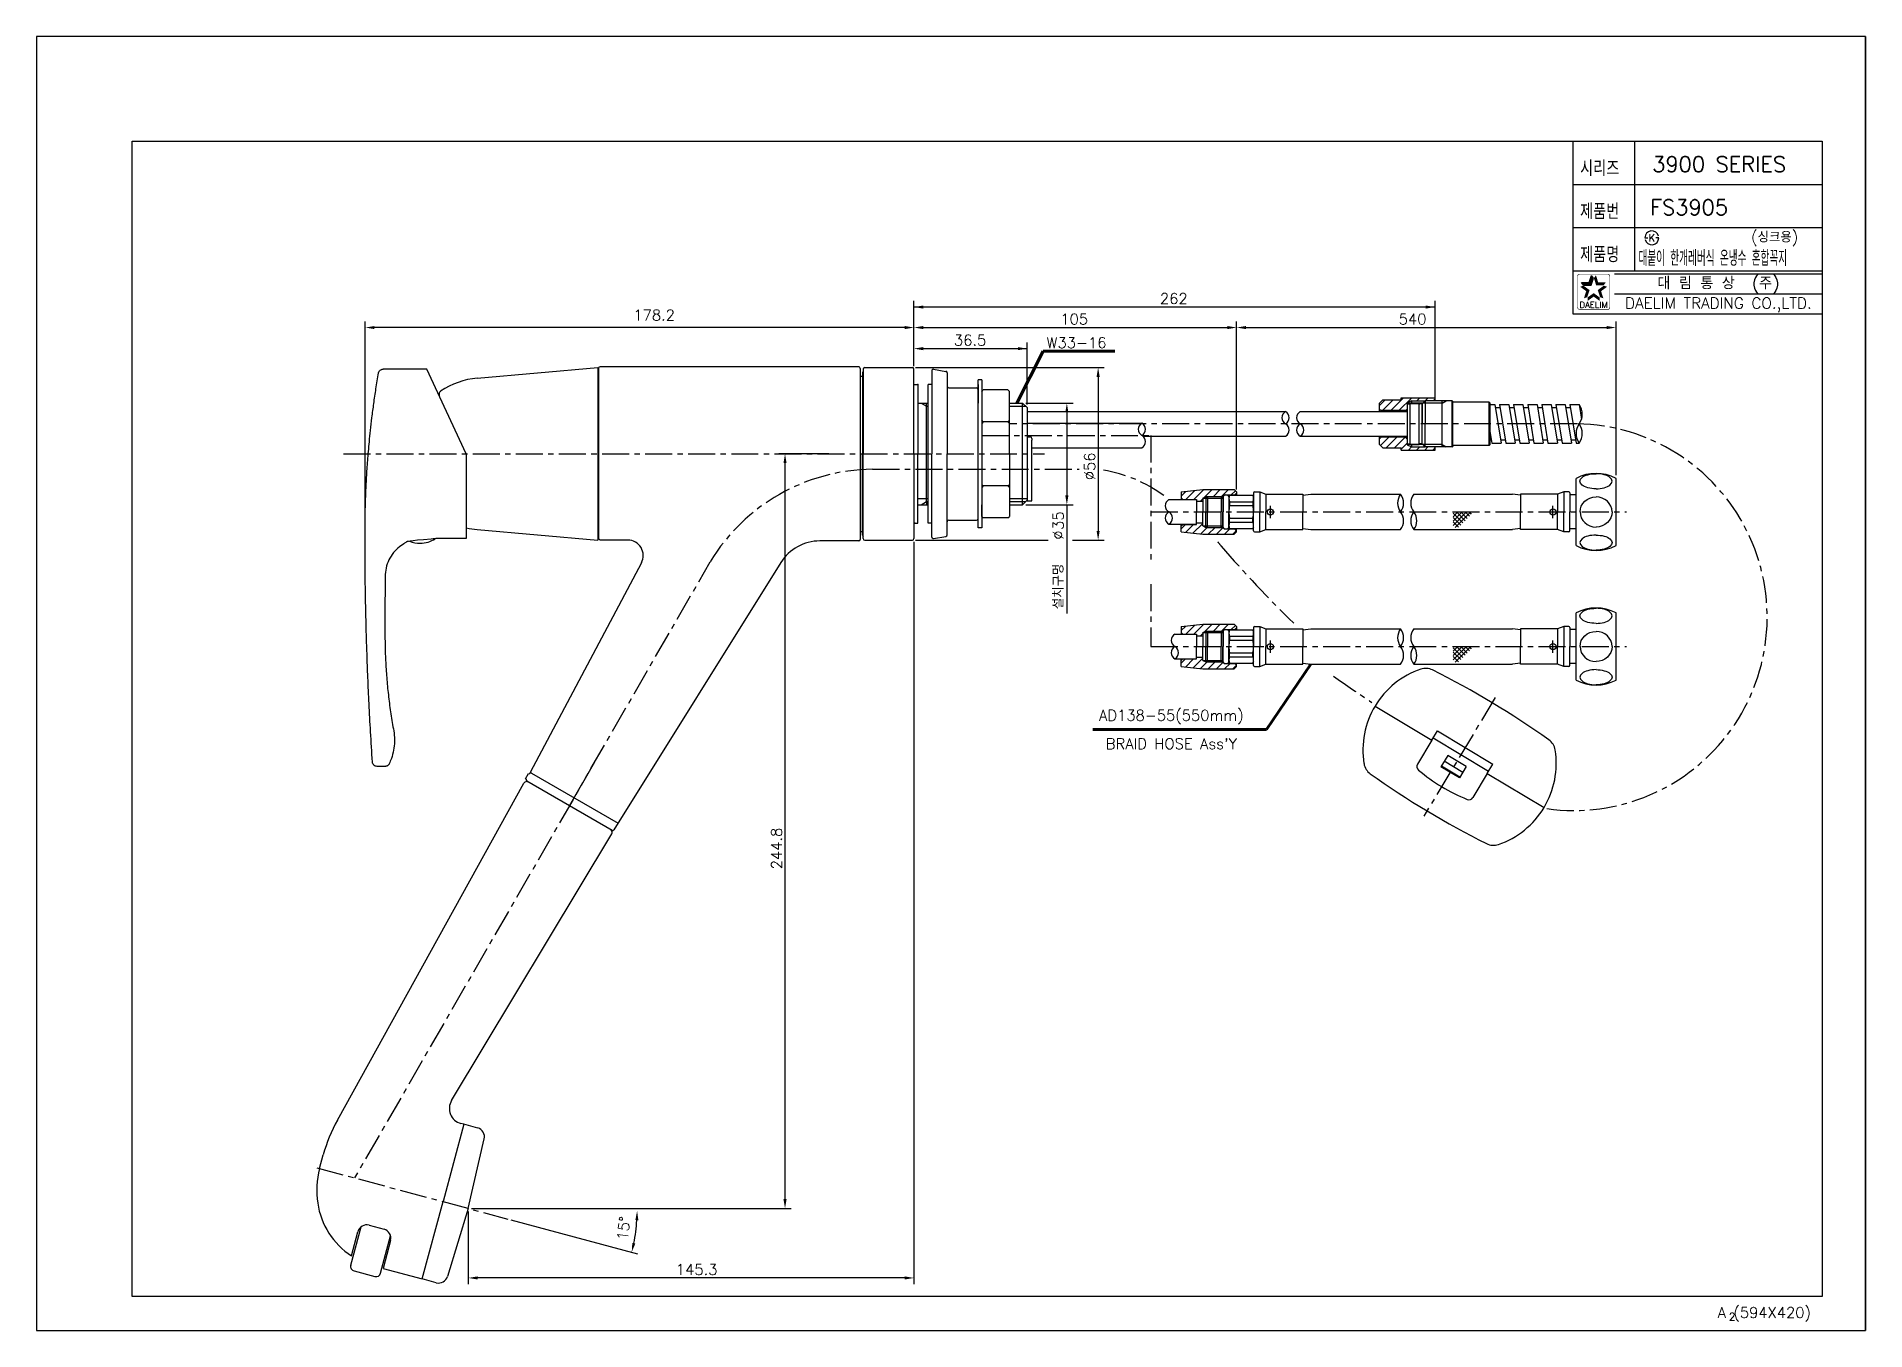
# Model space of a CAD drawing. Extents: x 14466 to 15060, y -3945 to -3525.
import ezdxf
from ezdxf.enums import TextEntityAlignment as Align

# ---------------------------------------------------------------- set-up
doc = ezdxf.new("R2010")
doc.units = 0
doc.header["$LTSCALE"] = 7
doc.header["$MEASUREMENT"] = 0
doc.linetypes.add('CENTER', pattern=[2, 1.25, -0.25, 0.25, -0.25])
doc.layers.get('0').update_dxf_attribs({"color": 2, "linetype": 'CONTINUOUS'})
for name, color, linetype in [('CL', 1, 'CENTER'), ('D', 2, 'CONTINUOUS'), ('DIM', 2, 'CONTINUOUS'), ('DWG', 7, 'CONTINUOUS')]:
    doc.layers.add(name, color=color, linetype=linetype)
doc.styles.add('GHS', font='ROMANS.shx', dxfattribs={"bigfont": 'GHS.shx'})
doc.styles.add('HAN', font='TXT.shx', dxfattribs={"bigfont": 'GHS.shx'})
doc.styles.add('ROMANS', font='romans', dxfattribs={"bigfont": 'GHS.shx'})
doc.dimstyles.new('STANDARD$7', dxfattribs={"dimtxt": 3.5, "dimasz": 3, "dimexe": 1, "dimexo": 1, "dimgap": 1, "dimtad": 1, "dimdec": 4, "dimzin": 0, "dimdsep": 46, "dimtxsty": 'GHS', "dimcen": 1, "dimclrd": 256, "dimclre": 256, "dimclrt": 2, "dimadec": 4, "dimazin": 0, "dimtfac": 1, "dimtdec": 4, "dimtmove": 2, "dimatfit": 2, "dimfxl": 0, "dimtolj": 1, "dimtzin": 0, "dimlwd": -1, "dimlwe": -1, "dimarcsym": 0})

msp = doc.modelspace()

# ---------------------------------------------------------------- texts
at = {"color": 7, "style": 'GHS'}
for s, p in [('3900 SERIES', (15012.15, -3566.57)), ('FS3905', (15002.38, -3580.57))]:
    msp.add_text(s, height=5, dxfattribs=at).set_placement(p, align=Align.MIDDLE)
at = {"style": 'GHS'}
msp.add_text('(싱크용)', height=3.5, dxfattribs=at).set_placement((15022.52, -3591.96))
at = {"style": 'GHS', "width": 0.5}
msp.add_text('대붙이 한개레버식 온냉수 혼합꼭지', height=5, dxfattribs=at).set_placement((14985.93, -3599.58))
at = {"layer": 'DIM', "style": 'GHS'}
msp.add_text('W33-16', height=3.5, dxfattribs=at).set_placement((14793.64, -3626.28))
for s, p in [('35 ', (14799.23, -3685.28)), ('∅', (14799.23, -3688.45)), ('설치구멍', (14799.23, -3711.04))]:
    msp.add_text(s, height=3.5, rotation=90, dxfattribs=at).set_placement(p)
at = {"layer": 'DIM', "char_height": 3.5, "attachment_point": 5, "style": 'GHS'}
for s, insert in [('262', (14835, -3610.19)), ('\\A1;178.2', (14666.22, -3615.54)), ('105', (14802.66, -3616.85)), ('\\A1;540', (14912.56, -3616.85)), ('36.5', (14768.84, -3623.69)), ('AD138-55(550mm)', (14834.22, -3746.06)), ("BRAID HOSE Ass'Y", (14834.22, -3754.7)), ('\\A1;145.3', (14680.03, -3925.37))]:
    msp.add_mtext(s, dxfattribs=dict(at, insert=insert))
for s, insert, rotation in [('\\A1;%%c56', (14807.68, -3664.67), 90), ('\\A1;244.8', (14705.98, -3788.71), 90), ('\\A1;15%%D', (14656.32, -3912.03), 83.17777)]:
    msp.add_mtext(s, dxfattribs=dict(at, insert=insert, rotation=rotation))

# ---------------------------------------------------------------- blocks, each defined once
blk = doc.blocks.new('KS')
at = {"layer": 'D'}
for p, q in [((-2.25, 0), (-1.75, 0)), ((-1.75, 0), (-1.25, 0)), ((1.75, 0), (1.25, 0)), ((2.25, 0), (1.75, 0))]:
    blk.add_line(p, q, dxfattribs=at)
for start, end in [(15, 180), (195, 0)]:
    blk.add_arc((0, 0), 2.25, start, end, dxfattribs=at)
at = {"layer": 'D', "style": 'HAN'}
blk.add_text('K', height=2.39, dxfattribs=at).set_placement((0, 0), align=Align.MIDDLE)
blk = doc.blocks.new('BORDER')
for p, q in [((1, 1), (0, 1)), ((0, 1), (0, 0)), ((1, 0), (1, 1)), ((0, 0), (1, 0))]:
    blk.add_line(p, q)
blk = doc.blocks.new('양식')
at = {"color": 4}
for p, q in [((1219, 386), (1768, 386)), ((1219, 11), (1219, 386)), ((1768, 386), (1768, 11)), ((1768, 11), (1219, 11))]:
    blk.add_line(p, q, dxfattribs=at)
at = {"color": 7}
for p, q in [((1687, 386), (1687, 330)), ((1707, 386), (1707, 344)), ((1687, 372), (1768, 372)), ((1687, 358), (1768, 358)), ((1687, 344), (1768, 344)), ((1687, 330), (1768, 330))]:
    blk.add_line(p, q, dxfattribs=at)
at = {"color": 2}
for p, q in [((1689.81, 340.18), (1692.24, 340.18)), ((1690.48, 339.27), (1689.81, 340.18)), ((1690.48, 339.27), (1692.9, 339.27)), ((1692.24, 340.18), (1692.99, 342.49)), ((1692.9, 339.27), (1693.65, 341.57)), ((1693.65, 341.57), (1692.99, 342.49))]:
    blk.add_line(p, q, dxfattribs=at)
at = {"color": 2, "linetype": 'Continuous'}
for p, q in [((1700.5, 343), (1768, 343)), ((1700.5, 336.5), (1768, 336.5))]:
    blk.add_line(p, q, dxfattribs=at)
at = {"color": 2, "linetype": 'Continuous', "const_width": 0.2}
for points in [[(1688.48, 342.13, -0.414214), (1689.23, 342.88)], [(1688.48, 332.13), (1688.48, 342.13, -1)], [(1689.23, 342.88), (1698.23, 342.88, -0.414214), (1698.98, 342.13, 0.043396)], [(1698.98, 342.13), (1698.98, 332.13, -0.414214), (1698.23, 331.38)], [(1698.23, 331.38), (1689.48, 331.38, -0.414214), (1688.48, 332.13, 0.672398)]]:
    blk.add_lwpolyline(points, format="xyb", dxfattribs=at)
at = {"color": 2}
for points in [[(1691.32, 337.35), (1692.4, 337.7), (1689.36, 338.78), (1690.43, 339.13)], [(1689.81, 340.18), (1690.48, 339.27), (1692.24, 340.18), (1692.9, 339.27)], [(1692.24, 340.18), (1692.9, 339.27), (1692.99, 342.49), (1693.65, 341.57)], [(1694.47, 342.49), (1693.8, 341.57), (1695.22, 340.18), (1694.55, 339.27)], [(1695.22, 340.18), (1694.55, 339.27), (1697.64, 340.18), (1696.98, 339.27)], [(1698.1, 338.78), (1697.02, 339.13), (1696.14, 337.35), (1695.06, 337.7)], [(1690.57, 335.05), (1691.65, 335.4), (1691.32, 337.35), (1692.4, 337.7)], [(1693.73, 335.6), (1693.73, 336.73), (1691.77, 334.18), (1691.77, 335.31)], [(1695.69, 334.18), (1695.69, 335.31), (1693.73, 335.6), (1693.73, 336.73)], [(1696.14, 337.35), (1695.06, 337.7), (1696.89, 335.05), (1695.81, 335.4)]]:
    blk.add_solid(points, dxfattribs=at)
at = {"xscale": 594, "yscale": 420, "zscale": 594}
blk.add_blockref('BORDER', (1188, 0), dxfattribs=at)
at = {"layer": 'DIM', "color": 4}
blk.add_blockref('KS', (1712.63, 354.68), dxfattribs=at)
at = {"color": 7, "linetype": 'Continuous'}
for s, height, style, p in [('대 림 통 상  (주)', 4, 'GHS', (1734.26, 339.7)), ('DAELIM TRADING CO.,LTD.', 3.6, 'ROMANS', (1734.26, 332.93))]:
    blk.add_text(s, height=height, dxfattribs=dict(at, style=style)).set_placement(p, align=Align.MIDDLE)
at = {"color": 2, "linetype": 'Continuous', "style": 'ROMANS'}
blk.add_text('DAELIM', height=2, dxfattribs=at).set_placement((1693.73, 331.93), align=Align.CENTER)
at = {"color": 7, "style": 'GHS'}
for s, height, p in [('A (594X420)', 3.5, (1734.01, 4.03)), ('2', 2.5, (1737.67, 3.19))]:
    blk.add_text(s, height=height, dxfattribs=at).set_placement(p)
at = {"layer": 'DIM', "style": 'GHS', "width": 0.8}
for s, p in [('시리즈', (1689.34, 374.73)), ('제품번', (1689.34, 360.73)), ('제품명', (1689.34, 346.73))]:
    blk.add_text(s, height=5, dxfattribs=at).set_placement(p)

# ---------------------------------------------------------------- hatches: boundary and pattern name
at = {"layer": 'DIM'}
h = msp.add_hatch(dxfattribs=at)
h.set_pattern_fill('ANSI31', color=256, scale=15, style=0)
h.set_pattern_definition([(45, (13670.6603, -3982.4444), (-1.3258252, 1.3258252), [])])
h.paths.add_polyline_path([(14910.35, -3646.54), (14910.85, -3646.04), (14910.85, -3644.08), (14912.26, -3643.36), (14916.65, -3643.36), (14919.6, -3643.36), (14919.85, -3643.11), (14919.85, -3642.36), (14908.85, -3642.36), (14908.85, -3643.11), (14902.85, -3643.11), (14901.85, -3644.11), (14901.85, -3646.04), (14902.35, -3646.54)])
h.paths.add_polyline_path([(14908.85, -3658.61), (14908.85, -3659.36), (14919.85, -3659.36), (14919.85, -3658.61), (14919.6, -3658.36), (14916.15, -3658.36), (14912.26, -3658.36), (14910.85, -3657.68), (14910.85, -3655.67), (14910.35, -3655.17), (14902.35, -3655.17), (14901.85, -3655.67), (14901.85, -3657.61), (14902.85, -3658.61)])
h = msp.add_hatch(dxfattribs=at)
h.set_pattern_fill('ANSI31', color=256, scale=15, angle=180, style=0)
h.set_pattern_definition([(225, (15535.1079, -5272.9114), (1.3258252, -1.3258252), [])])
h.paths.add_polyline_path([(14842.4, -3682.95), (14842.4, -3683.5), (14837.9, -3683.5), (14837.4, -3684), (14837.4, -3685.95), (14844.4, -3686.7), (14854.65, -3686.7), (14855.4, -3685.95), (14855.4, -3685.55), (14854.8, -3684.95), (14851.4, -3684.95), (14850.9, -3684.45), (14845.4, -3684.45), (14844.4, -3684.05), (14844.4, -3682.95)])
h.paths.add_polyline_path([(14844.4, -3672.2), (14837.4, -3672.95), (14837.4, -3674.9), (14837.9, -3675.4), (14837.9, -3675.45), (14842.4, -3675.45), (14842.4, -3675.95), (14844.4, -3675.95), (14844.4, -3674.85), (14845.4, -3674.45), (14850.9, -3674.45), (14851.4, -3673.95), (14854.8, -3673.95), (14855.4, -3673.35), (14855.4, -3672.95), (14854.65, -3672.2)])
h = msp.add_hatch(dxfattribs=at)
h.set_pattern_fill('ANSI31', color=256, scale=15, angle=180, style=0)
h.set_pattern_definition([(225, (15535.1079, -5316.603), (1.3258252, -1.3258252), [])])
h.paths.add_polyline_path([(14842.4, -3726.64), (14842.4, -3727.19), (14837.9, -3727.19), (14837.4, -3727.69), (14837.4, -3729.64), (14844.4, -3730.39), (14854.65, -3730.39), (14855.4, -3729.64), (14855.4, -3729.24), (14854.8, -3728.64), (14851.4, -3728.64), (14850.9, -3728.14), (14845.4, -3728.14), (14844.4, -3727.74), (14844.4, -3726.64)])
h.paths.add_polyline_path([(14844.4, -3715.89), (14837.4, -3716.64), (14837.4, -3718.59), (14837.9, -3719.09), (14837.9, -3719.14), (14842.4, -3719.14), (14842.4, -3719.64), (14844.4, -3719.64), (14844.4, -3718.54), (14845.4, -3718.14), (14850.9, -3718.14), (14851.4, -3717.64), (14854.8, -3717.64), (14855.4, -3717.04), (14855.4, -3716.64), (14854.65, -3715.89)])

# ---------------------------------------------------------------- linework, layer by layer
msp.add_line((15059.64, -3525.14), (15059.64, -3945.14))
at = {"color": 7, "linetype": 'Continuous'}
for p, q in [((14592.38, -3633.11), (14578.19, -3633.11)), ((14605.21, -3660.61), (14592.38, -3633.11)), ((14605.21, -3660.61), (14605.21, -3688.11)), ((14578.81, -3762.05), (14576.23, -3762.05))]:
    msp.add_line(p, q, dxfattribs=at)
for points in [[(14574.73, -3760.65), (14574.12, -3750.84), (14573.64, -3741.69), (14573.25, -3733.23), (14572.96, -3725.45), (14572.74, -3718.37), (14572.58, -3711.97), (14572.47, -3706.22), (14572.39, -3701.05), (14572.35, -3696.39), (14572.32, -3692.2), (14572.32, -3688.45), (14572.33, -3685.09), (14572.35, -3682.07), (14572.39, -3679.25), (14572.46, -3676.52), (14572.56, -3673.78), (14572.68, -3671.01), (14572.83, -3668.25), (14573, -3665.51), (14573.2, -3662.76), (14573.43, -3659.86), (14573.73, -3656.66), (14574.1, -3653), (14574.58, -3648.85), (14575.17, -3644.3), (14575.88, -3639.44), (14576.71, -3634.35)], [(14576.71, -3634.35), (14576.79, -3634.06), (14576.91, -3633.82), (14577.22, -3633.46), (14577.64, -3633.21), (14577.89, -3633.14), (14578.19, -3633.11)], [(14605.21, -3688.11), (14604.63, -3688.11), (14601.83, -3688.11), (14599.04, -3688.11), (14596.25, -3688.11), (14595.46, -3688.11)], [(14584.96, -3689.77), (14583.02, -3691.16), (14581.16, -3693.23), (14579.8, -3695.68), (14579.05, -3698.35), (14578.87, -3701.15), (14578.84, -3703.93), (14578.81, -3706.72), (14578.78, -3709.51), (14578.76, -3712.31), (14578.76, -3715.11), (14578.77, -3717.9), (14578.8, -3720.69), (14578.84, -3723.5), (14578.93, -3726.28), (14579.07, -3729.07), (14579.25, -3731.86), (14579.47, -3734.64), (14579.74, -3737.42), (14580.05, -3740.2), (14580.41, -3742.97), (14580.81, -3745.73), (14581.27, -3748.5), (14581.73, -3751.24), (14581.89, -3754.03), (14581.6, -3756.8), (14580.87, -3759.5), (14580.17, -3761.2)], [(14576.23, -3762.05), (14575.64, -3761.93), (14575.21, -3761.65), (14574.89, -3761.23), (14574.73, -3760.65)], [(14580.17, -3761.2), (14580.04, -3761.41), (14579.89, -3761.59), (14579.71, -3761.75), (14579.51, -3761.88), (14579.29, -3761.97), (14579.05, -3762.03), (14578.81, -3762.05)]]:
    msp.add_spline(points, degree=3, dxfattribs=at)
msp.add_open_spline([(14595.46, -3688.11), (14595.46, -3688.11), (14586.2, -3688.91), (14585.83, -3689.14), (14585.39, -3689.44), (14585.11, -3689.64), (14584.99, -3689.74), (14584.96, -3689.77)], degree=3, knots=[9.235964, 9.235964, 9.235964, 9.235964, 9.304846, 9.984542, 10.534927, 10.89696, 11.01638, 11.01638, 11.01638, 11.01638], dxfattribs=at)
at = {"layer": 'CL'}
for p, q in [((14966.02, -3650.86), (14781.41, -3650.86)), ((14772.61, -3654.61), (14827.51, -3654.61)), ((14827.51, -3654.61), (14827.51, -3695.2)), ((14737.11, -3665.61), (14804.29, -3665.61)), ((14638.7, -3774.85), (14684.46, -3695.61)), ((14827.51, -3702.92), (14827.51, -3723.14)), ((14939.41, -3739.65), (14916.23, -3778.23)), ((14646.89, -3760.64), (14568.95, -3895.65))]:
    msp.add_line(p, q, dxfattribs=at)
at = {"layer": 'CL', "color": 2, "linetype": 'CENTER'}
msp.add_line((14565.31, -3660.61), (14792.96, -3660.61), dxfattribs=at)
at = {"layer": 'CL'}
for points in [[(14827.51, -3679.45), (14982.05, -3679.45)], [(14827.51, -3723.14), (14982.05, -3723.14)]]:
    msp.add_lwpolyline(points, dxfattribs=at)
for centre, radius, start, end in [((14964.98, -3713.61), 62.76, 261.95175, 89.05121), ((14737.72, -3727.89), 62.29, 90.56255, 148.78193), ((14805.01, -3710.2), 44.86, 53.4599, 80.83797), ((14799.13, -3730.19), 64.82, 37.71602, 39.2494), ((15136.64, -3444.92), 377.17, 220.63133, 225.85539), ((15893.35, -2267.9), 1777.34, 235.50766, 235.99543)]:
    msp.add_arc(centre, radius, start, end, dxfattribs=at)
at = {"layer": 'D', "color": 7}
for p, q in [((14647.91, -3632.61), (14647.91, -3637.86)), ((14647.91, -3637.86), (14647.91, -3688.61))]:
    msp.add_line(p, q, dxfattribs=at)
for centre, radius, start, end in [((14597.41, -3641.13), 1, 124.38035, 180), ((14610.96, -3660.93), 25, 95, 124.38035), ((14610.96, -3660.28), 25, 256.69724, 265)]:
    msp.add_arc(centre, radius, start, end, dxfattribs=at)
at = {"layer": 'DIM'}
for p, q in [((14750.61, -3632.11), (14750.61, -3610.94)), ((14919.85, -3642.36), (14919.85, -3610.94)), ((14919.85, -3612.94), (14750.61, -3612.94)), ((14572.39, -3678.33), (14572.39, -3617.6)), ((14747.61, -3619.6), (14575.39, -3619.6)), ((14750.61, -3632.11), (14750.61, -3617.6)), ((14753.61, -3619.6), (14852.4, -3619.6)), ((14855.4, -3672.19), (14855.4, -3617.6)), ((14855.4, -3671.95), (14855.4, -3617.6)), ((14858.4, -3619.6), (14975.64, -3619.6)), ((14978.64, -3667.55), (14978.64, -3617.6)), ((14750.61, -3632.11), (14750.61, -3624.44)), ((14750.61, -3632.11), (14750.61, -3624.44)), ((14753.61, -3626.44), (14787.41, -3626.44)), ((14787.41, -3644.61), (14787.41, -3624.44)), ((14751.11, -3632.61), (14812.43, -3632.61)), ((14810.43, -3635.61), (14810.43, -3685.61)), ((14752.91, -3644.1), (14754.64, -3645.1)), ((14754.64, -3645.1), (14755.21, -3645.1)), ((14781.61, -3645.1), (14786.91, -3645.1)), ((14786.91, -3644.1), (14802.27, -3644.1)), ((14800.27, -3647.1), (14800.27, -3674.1)), ((14912.26, -3643.36), (14910.85, -3644.08)), ((14912.26, -3643.36), (14916.65, -3643.36)), ((14922.15, -3644.11), (14915.9, -3644.11)), ((14922.15, -3644.11), (14923.45, -3643.36)), ((14910.85, -3657.68), (14912.26, -3658.36)), ((14912.26, -3658.36), (14916.65, -3658.36)), ((14922.15, -3657.61), (14915.9, -3657.61)), ((14922.15, -3657.61), (14923.45, -3658.36)), ((14722.95, -3660.61), (14706.73, -3660.61)), ((14708.73, -3902.54), (14708.73, -3663.61)), ((14752.91, -3677.1), (14754.64, -3676.1)), ((14754.64, -3676.1), (14755.21, -3676.1)), ((14781.61, -3676.1), (14786.91, -3676.1)), ((14844.4, -3674.95), (14845.4, -3674.45)), ((14845.4, -3674.45), (14845.9, -3674.45)), ((14845.4, -3674.95), (14850.9, -3674.95)), ((14850.4, -3674.45), (14850.9, -3674.45)), ((14786.91, -3677.1), (14802.27, -3677.1)), ((14800.27, -3677.1), (14800.27, -3712.38)), ((14751.11, -3688.61), (14794.23, -3688.61)), ((14802.13, -3688.61), (14812.43, -3688.61)), ((14844.4, -3683.95), (14845.4, -3684.45)), ((14845.4, -3683.95), (14850.9, -3683.95)), ((14845.4, -3684.45), (14845.9, -3684.45)), ((14850.4, -3684.45), (14850.9, -3684.45)), ((14750.61, -3689.11), (14750.61, -3930.12)), ((14844.4, -3718.64), (14845.4, -3718.14)), ((14845.4, -3718.14), (14845.9, -3718.14)), ((14850.4, -3718.14), (14850.9, -3718.14)), ((14845.4, -3718.64), (14850.9, -3718.64)), ((14844.4, -3727.64), (14845.4, -3728.14)), ((14845.4, -3727.64), (14850.9, -3727.64)), ((14845.4, -3728.14), (14845.9, -3728.14)), ((14850.4, -3728.14), (14850.9, -3728.14)), ((14605.86, -3906.54), (14605.86, -3930.12)), ((14606.86, -3905.54), (14710.73, -3905.54)), ((14619.7, -3909.25), (14660.86, -3920.27)), ((14747.61, -3928.12), (14608.86, -3928.12))]:
    msp.add_line(p, q, dxfattribs=at)
at = {"layer": 'DIM', "color": 2, "linetype": 'CENTER'}
msp.add_line((14556.7, -3892.37), (14618.74, -3908.99), dxfattribs=at)
at = {"layer": 'DIM'}
msp.add_arc((14608.96, -3906.37), 51.73, 348.32313, 356.67687, dxfattribs=at)
for points in [[(14753.61, -3612.44), (14753.61, -3613.44), (14750.61, -3612.94)], [(14916.85, -3612.44), (14916.85, -3613.44), (14919.85, -3612.94)], [(14575.39, -3619.1), (14575.39, -3620.1), (14572.39, -3619.6)], [(14747.61, -3619.1), (14747.61, -3620.1), (14750.61, -3619.6)], [(14753.61, -3619.1), (14753.61, -3620.1), (14750.61, -3619.6)], [(14852.4, -3619.1), (14852.4, -3620.1), (14855.4, -3619.6)], [(14858.4, -3619.1), (14858.4, -3620.1), (14855.4, -3619.6)], [(14975.64, -3619.1), (14975.64, -3620.1), (14978.64, -3619.6)], [(14753.61, -3625.94), (14753.61, -3626.94), (14750.61, -3626.44)], [(14784.41, -3625.94), (14784.41, -3626.94), (14787.41, -3626.44)], [(14809.93, -3635.61), (14810.93, -3635.61), (14810.43, -3632.61)], [(14799.77, -3647.1), (14800.77, -3647.1), (14800.27, -3644.1)], [(14708.23, -3663.61), (14709.23, -3663.61), (14708.73, -3660.61)], [(14799.77, -3674.1), (14800.77, -3674.1), (14800.27, -3677.1)], [(14809.93, -3685.61), (14810.93, -3685.61), (14810.43, -3688.61)], [(14708.23, -3902.54), (14709.23, -3902.54), (14708.73, -3905.54)], [(14660.11, -3909.35), (14661.1, -3909.38), (14660.69, -3906.37)], [(14660.11, -3916.95), (14659.14, -3916.72), (14658.93, -3919.76)], [(14608.86, -3927.62), (14608.86, -3928.62), (14605.86, -3928.12)], [(14747.61, -3927.62), (14747.61, -3928.62), (14750.61, -3928.12)]]:
    msp.add_solid(points, dxfattribs=at)
at = {"layer": 'DWG', "color": 7, "linetype": 'Continuous'}
for p, q in [((14608.78, -3636.03), (14647.91, -3632.61)), ((14608.78, -3636.03), (14647.91, -3632.61)), ((14734.61, -3632.61), (14750.11, -3632.61)), ((14910.85, -3644.11), (14910.85, -3657.68)), ((14911.65, -3644.21), (14911.65, -3657.51)), ((14608.78, -3685.18), (14647.91, -3688.61)), ((14608.78, -3685.18), (14647.91, -3688.61)), ((14734.61, -3688.61), (14750.11, -3688.61)), ((14605.86, -3905.54), (14611.06, -3883.01))]:
    msp.add_line(p, q, dxfattribs=at)
at = {"layer": 'DWG', "color": 7}
for p, q in [((14647.91, -3632.61), (14647.91, -3660.61)), ((14596.41, -3641.13), (14596.41, -3641.78)), ((14733.15, -3635.41), (14733.91, -3635.41)), ((14787.41, -3650.61), (14824.62, -3650.61)), ((14788.91, -3658.61), (14805.55, -3658.61)), ((14805.55, -3658.61), (14824.62, -3658.61)), ((14647.91, -3660.61), (14647.91, -3688.61)), ((14833.4, -3675.45), (14842.4, -3675.45)), ((14733.15, -3685.81), (14733.91, -3685.81)), ((14833.4, -3683.45), (14842.4, -3683.45)), ((14835.37, -3719.14), (14842.4, -3719.14)), ((14835.37, -3727.14), (14842.4, -3727.14))]:
    msp.add_line(p, q, dxfattribs=at)
at = {"layer": 'DWG'}
for p, q in [((14648.15, -3632.86), (14648.15, -3660.61)), ((14732.65, -3632.36), (14648.65, -3632.36)), ((14733.15, -3632.86), (14733.15, -3660.61)), ((14733.91, -3634.21), (14733.91, -3660.61)), ((14734.11, -3633.11), (14734.11, -3660.61)), ((14750.61, -3660.61), (14750.61, -3633.11)), ((14756.41, -3633.6), (14756.41, -3660.61)), ((14757, -3633.11), (14761, -3633.81)), ((14761.41, -3634.3), (14761.41, -3660.61)), ((14596.41, -3641.13), (14596.41, -3641.73)), ((14751.91, -3638.11), (14751.91, -3660.61)), ((14755.21, -3660.61), (14755.21, -3638.11)), ((14756.41, -3638.11), (14755.21, -3638.11)), ((14761.91, -3639.11), (14770.91, -3639.11)), ((14771.41, -3660.61), (14771.41, -3636.61)), ((14772.61, -3636.61), (14771.41, -3636.61)), ((14771.41, -3638.11), (14771.41, -3644.11)), ((14772.61, -3636.61), (14772.61, -3660.61)), ((14772.61, -3640.32), (14773.11, -3639.82)), ((14772.61, -3640.32), (14772.61, -3644.11)), ((14781.11, -3639.82), (14773.11, -3639.82)), ((14781.11, -3639.82), (14781.61, -3640.32)), ((14781.61, -3660.61), (14781.61, -3640.32)), ((14751.91, -3644.1), (14755.21, -3644.1)), ((14754.64, -3676.1), (14754.64, -3644.1)), ((14781.61, -3644.1), (14785.91, -3644.1)), ((14785.91, -3677.1), (14785.91, -3644.1)), ((14787.41, -3645.6), (14785.91, -3644.1)), ((14787.41, -3645.6), (14787.41, -3675.1)), ((14787.41, -3646.86), (14871.3, -3646.86)), ((14876.07, -3646.86), (14910.85, -3646.86)), ((14901.85, -3644.11), (14902.85, -3643.11)), ((14901.85, -3646.86), (14901.85, -3644.11)), ((14901.85, -3646.04), (14902.35, -3646.54)), ((14910.35, -3646.54), (14902.35, -3646.54)), ((14902.35, -3646.54), (14902.35, -3646.86)), ((14902.85, -3643.11), (14908.85, -3643.11)), ((14908.85, -3643.11), (14908.85, -3642.36)), ((14908.85, -3642.36), (14919.85, -3642.36)), ((14910.85, -3646.04), (14910.35, -3646.54)), ((14910.35, -3646.54), (14910.35, -3646.86)), ((14915.9, -3644.11), (14910.85, -3644.11)), ((14911.65, -3644.31), (14910.85, -3644.31)), ((14910.85, -3644.31), (14911.61, -3644.31)), ((14911.65, -3644.21), (14914.65, -3644.21)), ((14912.26, -3643.36), (14912.26, -3644.21)), ((14914.65, -3650.86), (14914.65, -3644.21)), ((14915.45, -3644.36), (14914.85, -3644.36)), ((14916.65, -3643.36), (14915.65, -3644.36)), ((14915.65, -3644.36), (14915.65, -3650.86)), ((14915.65, -3650.86), (14915.65, -3644.56)), ((14916.65, -3643.36), (14916.65, -3650.86)), ((14925.45, -3643.36), (14916.65, -3643.36)), ((14919.6, -3643.36), (14919.85, -3643.11)), ((14919.85, -3643.36), (14919.85, -3642.36)), ((14922.15, -3658.36), (14922.15, -3643.36)), ((14925.45, -3658.36), (14925.45, -3643.36)), ((14925.45, -3643.36), (14925.65, -3643.56)), ((14925.65, -3643.56), (14925.65, -3643.86)), ((14925.65, -3657.86), (14925.65, -3643.86)), ((14937.45, -3643.86), (14925.65, -3643.86)), ((14937.45, -3657.86), (14937.45, -3643.86)), ((14937.45, -3643.86), (14937.65, -3644.06)), ((14937.65, -3644.06), (14937.65, -3657.66)), ((14937.65, -3644.61), (14939.29, -3644.61)), ((14939.29, -3644.61), (14941.33, -3657.11)), ((14940.97, -3645.61), (14939.45, -3645.61)), ((14940.81, -3644.61), (14942.85, -3657.11)), ((14940.81, -3644.61), (14943.85, -3644.61)), ((14943.85, -3644.61), (14945.89, -3657.11)), ((14945.53, -3645.61), (14944.01, -3645.61)), ((14945.37, -3644.61), (14947.41, -3657.11)), ((14945.37, -3644.61), (14948.41, -3644.61)), ((14948.41, -3644.61), (14950.45, -3657.11)), ((14950.1, -3645.61), (14948.58, -3645.61)), ((14949.94, -3644.61), (14951.98, -3657.11)), ((14949.94, -3644.61), (14952.98, -3644.61)), ((14952.98, -3644.61), (14955.02, -3657.11)), ((14954.66, -3645.61), (14953.14, -3645.61)), ((14954.5, -3644.61), (14956.54, -3657.11)), ((14954.5, -3644.61), (14957.54, -3644.61)), ((14957.54, -3644.61), (14959.58, -3657.11)), ((14959.23, -3645.61), (14957.71, -3645.61)), ((14959.07, -3644.61), (14961.11, -3657.11)), ((14959.07, -3644.61), (14962.11, -3644.61)), ((14962.11, -3644.61), (14964.15, -3657.11)), ((14963.79, -3645.61), (14962.27, -3645.61)), ((14963.63, -3644.61), (14965.67, -3657.11)), ((14963.63, -3644.61), (14966.67, -3644.61)), ((14966.67, -3644.61), (14967.43, -3649.3)), ((14967.23, -3645.61), (14966.84, -3645.61)), ((14773.11, -3650.21), (14772.61, -3649.71)), ((14773.11, -3650.21), (14772.61, -3650.71)), ((14781.11, -3650.21), (14773.11, -3650.21)), ((14781.11, -3650.21), (14781.61, -3649.71)), ((14781.11, -3650.21), (14781.61, -3650.71)), ((14914.65, -3657.51), (14914.65, -3650.86)), ((14915.65, -3657.16), (14915.65, -3650.86)), ((14916.65, -3658.36), (14916.65, -3650.86)), ((14787.41, -3655.06), (14788.41, -3655.06)), ((14788.91, -3655.56), (14788.91, -3656.11)), ((14788.91, -3675.86), (14788.91, -3656.11)), ((14824.98, -3654.86), (14871.3, -3654.86)), ((14876.07, -3654.86), (14910.85, -3654.86)), ((14901.85, -3657.61), (14901.85, -3654.86)), ((14901.85, -3655.67), (14902.35, -3655.17)), ((14901.85, -3657.61), (14902.85, -3658.61)), ((14902.35, -3655.17), (14902.35, -3654.86)), ((14910.35, -3655.17), (14902.35, -3655.17)), ((14902.85, -3658.61), (14908.85, -3658.61)), ((14908.85, -3659.36), (14908.85, -3658.61)), ((14910.35, -3655.17), (14910.35, -3654.86)), ((14910.85, -3655.67), (14910.35, -3655.17)), ((14911.65, -3657.41), (14910.85, -3657.41)), ((14910.85, -3657.41), (14911.61, -3657.41)), ((14915.9, -3657.61), (14910.85, -3657.61)), ((14911.65, -3657.51), (14914.65, -3657.51)), ((14912.26, -3657.51), (14912.26, -3658.36)), ((14915.45, -3657.36), (14914.85, -3657.36)), ((14915.65, -3657.36), (14915.65, -3656.11)), ((14916.65, -3658.36), (14915.65, -3657.36)), ((14925.45, -3658.36), (14916.15, -3658.36)), ((14919.6, -3658.36), (14919.85, -3658.61)), ((14919.85, -3659.36), (14919.85, -3658.36)), ((14925.45, -3658.36), (14925.65, -3658.16)), ((14925.65, -3657.86), (14925.65, -3658.16)), ((14937.45, -3657.86), (14925.65, -3657.86)), ((14937.45, -3657.86), (14937.65, -3657.66)), ((14937.65, -3653.2), (14938.29, -3657.11)), ((14938.13, -3656.11), (14937.65, -3656.11)), ((14938.29, -3657.11), (14941.33, -3657.11)), ((14942.69, -3656.11), (14941.17, -3656.11)), ((14942.85, -3657.11), (14945.89, -3657.11)), ((14947.24, -3656.11), (14945.73, -3656.11)), ((14947.41, -3657.11), (14950.45, -3657.11)), ((14951.77, -3656.11), (14950.28, -3656.11)), ((14951.81, -3656.11), (14950.29, -3656.11)), ((14951.98, -3657.11), (14955.02, -3657.11)), ((14956.37, -3656.11), (14954.85, -3656.11)), ((14956.54, -3657.11), (14959.58, -3657.11)), ((14960.89, -3656.11), (14959.41, -3656.11)), ((14960.94, -3656.11), (14959.42, -3656.11)), ((14961.11, -3657.11), (14964.15, -3657.11)), ((14965.5, -3656.11), (14963.98, -3656.11)), ((14965.67, -3657.11), (14966.67, -3657.11)), ((14648.15, -3660.61), (14648.15, -3688.11)), ((14733.15, -3660.61), (14733.15, -3688.36)), ((14733.91, -3687.01), (14733.91, -3660.61)), ((14734.11, -3688.11), (14734.11, -3660.61)), ((14750.61, -3660.61), (14750.61, -3688.11)), ((14751.91, -3683.11), (14751.91, -3660.61)), ((14755.21, -3683.11), (14755.21, -3660.61)), ((14756.41, -3687.61), (14756.41, -3660.61)), ((14761.41, -3686.9), (14761.41, -3660.61)), ((14771.41, -3684.61), (14771.41, -3660.61)), ((14772.61, -3660.61), (14772.61, -3684.61)), ((14781.61, -3660.61), (14781.61, -3680.89)), ((14908.85, -3659.36), (14919.85, -3659.36)), ((14773.11, -3671), (14772.61, -3670.5)), ((14781.11, -3671), (14781.61, -3670.5)), ((14965.64, -3679.45), (14965.64, -3668.55)), ((14978.64, -3690.35), (14978.64, -3668.55)), ((14751.91, -3675.1), (14755.21, -3675.1)), ((14754.64, -3676.1), (14754.64, -3677.1)), ((14773.11, -3671), (14772.61, -3671.5)), ((14781.11, -3671), (14773.11, -3671)), ((14781.11, -3671), (14781.61, -3671.5)), ((14781.61, -3675.1), (14787.11, -3675.1)), ((14787.41, -3675.6), (14785.91, -3677.1)), ((14787.11, -3675.1), (14787.41, -3675.4)), ((14787.41, -3675.11), (14787.41, -3675.86)), ((14787.41, -3675.86), (14788.91, -3675.86)), ((14837.4, -3672.95), (14844.4, -3672.2)), ((14837.4, -3672.95), (14837.4, -3675.45)), ((14837.4, -3674.9), (14837.9, -3675.4)), ((14837.9, -3675.4), (14837.9, -3675.45)), ((14837.9, -3675.4), (14842.4, -3675.4)), ((14842.4, -3675.4), (14842.4, -3679.45)), ((14842.4, -3675.95), (14844.4, -3675.95)), ((14844.4, -3672.2), (14854.65, -3672.2)), ((14844.4, -3674.95), (14844.4, -3679.45)), ((14844.4, -3674.95), (14845.4, -3674.95)), ((14845.4, -3674.45), (14845.4, -3679.45)), ((14845.4, -3674.95), (14845.9, -3674.45)), ((14845.9, -3674.45), (14845.9, -3679.45)), ((14845.9, -3674.45), (14850.4, -3674.45)), ((14850.9, -3674.95), (14850.4, -3674.45)), ((14850.4, -3674.45), (14850.4, -3679.45)), ((14851.4, -3673.95), (14850.65, -3674.7)), ((14850.9, -3674.95), (14850.9, -3679.45)), ((14850.9, -3675.45), (14851, -3675.45)), ((14851, -3674.5), (14851, -3679.45)), ((14851.4, -3673.95), (14854.8, -3673.95)), ((14851.4, -3673.95), (14851.4, -3674.1)), ((14852.9, -3674.45), (14853.14, -3674.05)), ((14852.9, -3674.45), (14852.9, -3679.45)), ((14853.14, -3674.05), (14860.67, -3674.05)), ((14853.14, -3676.14), (14853.14, -3677.41)), ((14853.14, -3676.14), (14860.67, -3676.14)), ((14854.65, -3672.2), (14855.4, -3672.95)), ((14855.4, -3673.35), (14854.8, -3673.95)), ((14854.8, -3673.95), (14854.8, -3674.05)), ((14855.4, -3672.95), (14855.4, -3674.05)), ((14860.9, -3674.45), (14860.67, -3674.05)), ((14860.67, -3676.14), (14860.67, -3677.41)), ((14860.9, -3673.3), (14860.9, -3679.45)), ((14861.25, -3672.95), (14862.9, -3672.95)), ((14862.9, -3672.95), (14862.9, -3679.45)), ((14862.9, -3672.95), (14864.9, -3673.7)), ((14864.9, -3673.7), (14864.9, -3679.45)), ((14864.9, -3673.7), (14876.9, -3673.7)), ((14876.9, -3673.7), (14876.9, -3679.45)), ((14876.9, -3674.05), (14879.5, -3673.7)), ((14879.5, -3673.7), (14908.68, -3673.7)), ((14912.94, -3673.7), (14945.04, -3673.7)), ((14947.64, -3674.05), (14945.04, -3673.7)), ((14959.64, -3673.7), (14947.64, -3673.7)), ((14947.64, -3673.7), (14947.64, -3679.45)), ((14961.64, -3672.95), (14959.64, -3673.7)), ((14959.64, -3673.7), (14959.64, -3679.45)), ((14961.64, -3672.95), (14961.64, -3679.45)), ((14963.29, -3672.95), (14961.64, -3672.95)), ((14963.64, -3673.3), (14963.64, -3679.45)), ((14963.64, -3673.95), (14963.64, -3679.45)), ((14965.64, -3673.95), (14963.64, -3673.95)), ((14751.91, -3677.1), (14755.21, -3677.1)), ((14761.91, -3682.11), (14770.91, -3682.11)), ((14771.41, -3683.11), (14771.41, -3677.11)), ((14772.61, -3680.89), (14772.61, -3677.11)), ((14772.61, -3680.89), (14773.11, -3681.39)), ((14781.11, -3681.39), (14773.11, -3681.39)), ((14781.11, -3681.39), (14781.61, -3680.89)), ((14781.61, -3677.1), (14785.91, -3677.1)), ((14842.4, -3683.5), (14842.4, -3679.45)), ((14844.4, -3683.95), (14844.4, -3679.45)), ((14845.4, -3684.45), (14845.4, -3679.45)), ((14845.9, -3684.45), (14845.9, -3679.45)), ((14850.4, -3684.45), (14850.4, -3679.45)), ((14850.9, -3683.95), (14850.9, -3679.45)), ((14851, -3684.4), (14851, -3679.45)), ((14852.9, -3684.45), (14852.9, -3679.45)), ((14853.14, -3677.41), (14860.67, -3677.41)), ((14853.14, -3681.49), (14860.67, -3681.49)), ((14853.14, -3682.76), (14853.14, -3681.49)), ((14853.14, -3682.76), (14860.67, -3682.76)), ((14860.67, -3682.76), (14860.67, -3681.49)), ((14860.9, -3685.6), (14860.9, -3679.45)), ((14862.9, -3685.95), (14862.9, -3679.45)), ((14864.9, -3685.2), (14864.9, -3679.45)), ((14876.9, -3685.2), (14876.9, -3679.45)), ((14947.64, -3685.2), (14947.64, -3679.45)), ((14959.64, -3685.2), (14959.64, -3679.45)), ((14961.64, -3685.95), (14961.64, -3679.45)), ((14963.64, -3685.6), (14963.64, -3679.45)), ((14963.64, -3684.95), (14963.64, -3679.45)), ((14965.64, -3690.35), (14965.64, -3679.45)), ((14648.65, -3688.61), (14648.15, -3688.11)), ((14657.68, -3688.61), (14648.65, -3688.61)), ((14756.41, -3683.11), (14755.21, -3683.11)), ((14757, -3688.1), (14761, -3687.39)), ((14772.61, -3684.61), (14771.41, -3684.61)), ((14837.4, -3685.95), (14837.4, -3683.45)), ((14837.4, -3684), (14837.9, -3683.5)), ((14837.4, -3685.95), (14844.4, -3686.7)), ((14837.9, -3683.5), (14837.9, -3683.45)), ((14837.9, -3683.5), (14842.4, -3683.5)), ((14842.4, -3682.95), (14844.4, -3682.95)), ((14844.4, -3683.95), (14845.4, -3683.95)), ((14844.4, -3686.7), (14854.65, -3686.7)), ((14845.4, -3683.95), (14845.9, -3684.45)), ((14845.9, -3684.45), (14850.4, -3684.45)), ((14850.9, -3683.95), (14850.4, -3684.45)), ((14851.4, -3684.95), (14850.65, -3684.2)), ((14850.9, -3683.45), (14851, -3683.45)), ((14851.4, -3684.95), (14851.4, -3684.8)), ((14851.4, -3684.95), (14854.8, -3684.95)), ((14852.9, -3684.45), (14853.14, -3684.85)), ((14853.14, -3684.85), (14860.67, -3684.85)), ((14854.65, -3686.7), (14855.4, -3685.95)), ((14854.8, -3684.95), (14854.8, -3684.85)), ((14855.4, -3685.55), (14854.8, -3684.95)), ((14855.4, -3685.95), (14855.4, -3684.85)), ((14860.9, -3684.45), (14860.67, -3684.85)), ((14861.25, -3685.95), (14862.9, -3685.95)), ((14862.9, -3685.95), (14864.9, -3685.2)), ((14864.9, -3685.2), (14876.9, -3685.2)), ((14876.9, -3684.85), (14879.5, -3685.2)), ((14879.5, -3685.2), (14908.68, -3685.2)), ((14912.94, -3685.2), (14945.04, -3685.2)), ((14947.64, -3684.85), (14945.04, -3685.2)), ((14959.64, -3685.2), (14947.64, -3685.2)), ((14961.64, -3685.95), (14959.64, -3685.2)), ((14963.29, -3685.95), (14961.64, -3685.95)), ((14965.64, -3684.95), (14963.64, -3684.95)), ((14732.65, -3688.86), (14720.07, -3688.86)), ((14662.1, -3695.95), (14625.91, -3764)), ((14707.35, -3695.91), (14653.15, -3782.65)), ((14965.64, -3723.14), (14965.64, -3712.24)), ((14978.64, -3734.04), (14978.64, -3712.24)), ((14837.4, -3716.64), (14844.4, -3715.89)), ((14837.4, -3716.64), (14837.4, -3719.14)), ((14844.4, -3715.89), (14854.65, -3715.89)), ((14845.4, -3718.64), (14845.9, -3718.14)), ((14845.4, -3718.14), (14845.4, -3723.14)), ((14845.9, -3718.14), (14850.4, -3718.14)), ((14845.9, -3718.14), (14845.9, -3723.14)), ((14850.9, -3718.64), (14850.4, -3718.14)), ((14850.4, -3718.14), (14850.4, -3723.14)), ((14851.4, -3717.64), (14850.65, -3718.39)), ((14851, -3718.19), (14851, -3723.14)), ((14851.4, -3717.64), (14854.8, -3717.64)), ((14851.4, -3717.64), (14851.4, -3717.79)), ((14852.9, -3718.14), (14853.14, -3717.74)), ((14852.9, -3718.14), (14852.9, -3723.14)), ((14853.14, -3717.74), (14860.67, -3717.74)), ((14854.65, -3715.89), (14855.4, -3716.64)), ((14855.4, -3717.04), (14854.8, -3717.64)), ((14854.8, -3717.64), (14854.8, -3717.74)), ((14855.4, -3716.64), (14855.4, -3717.74)), ((14860.9, -3718.14), (14860.67, -3717.74)), ((14860.9, -3716.99), (14860.9, -3723.14)), ((14861.25, -3716.64), (14862.9, -3716.64)), ((14862.9, -3716.64), (14864.9, -3717.39)), ((14862.9, -3716.64), (14862.9, -3723.14)), ((14864.9, -3717.39), (14876.9, -3717.39)), ((14864.9, -3717.39), (14864.9, -3723.14)), ((14876.9, -3717.74), (14879.5, -3717.39)), ((14876.9, -3717.39), (14876.9, -3723.14)), ((14879.5, -3717.39), (14908.68, -3717.39)), ((14912.94, -3717.39), (14945.04, -3717.39)), ((14947.64, -3717.74), (14945.04, -3717.39)), ((14947.64, -3717.39), (14947.64, -3723.14)), ((14959.64, -3717.39), (14947.64, -3717.39)), ((14961.64, -3716.64), (14959.64, -3717.39)), ((14959.64, -3717.39), (14959.64, -3723.14)), ((14963.29, -3716.64), (14961.64, -3716.64)), ((14961.64, -3716.64), (14961.64, -3723.14)), ((14963.64, -3716.99), (14963.64, -3723.14)), ((14965.64, -3717.64), (14963.64, -3717.64)), ((14963.64, -3717.64), (14963.64, -3723.14)), ((14837.4, -3718.59), (14837.9, -3719.09)), ((14837.9, -3719.09), (14837.9, -3719.14)), ((14837.9, -3719.09), (14842.4, -3719.09)), ((14842.4, -3719.09), (14842.4, -3723.14)), ((14842.4, -3719.64), (14844.4, -3719.64)), ((14842.4, -3727.19), (14842.4, -3723.14)), ((14844.4, -3718.64), (14845.4, -3718.64)), ((14844.4, -3718.64), (14844.4, -3723.14)), ((14844.4, -3727.64), (14844.4, -3723.14)), ((14845.4, -3728.14), (14845.4, -3723.14)), ((14845.9, -3728.14), (14845.9, -3723.14)), ((14850.4, -3728.14), (14850.4, -3723.14)), ((14850.9, -3718.64), (14850.9, -3723.14)), ((14850.9, -3719.14), (14851, -3719.14)), ((14850.9, -3727.64), (14850.9, -3723.14)), ((14851, -3728.09), (14851, -3723.14)), ((14852.9, -3728.14), (14852.9, -3723.14)), ((14853.14, -3719.83), (14860.67, -3719.83)), ((14853.14, -3719.83), (14853.14, -3721.1)), ((14853.14, -3721.1), (14860.67, -3721.1)), ((14860.67, -3719.83), (14860.67, -3721.1)), ((14860.9, -3729.29), (14860.9, -3723.14)), ((14862.9, -3729.64), (14862.9, -3723.14)), ((14864.9, -3728.89), (14864.9, -3723.14)), ((14876.9, -3728.89), (14876.9, -3723.14)), ((14947.64, -3728.89), (14947.64, -3723.14)), ((14959.64, -3728.89), (14959.64, -3723.14)), ((14961.64, -3729.64), (14961.64, -3723.14)), ((14963.64, -3728.64), (14963.64, -3723.14)), ((14963.64, -3729.29), (14963.64, -3723.14)), ((14965.64, -3734.04), (14965.64, -3723.14)), ((14837.4, -3729.64), (14837.4, -3727.14)), ((14837.4, -3727.69), (14837.9, -3727.19)), ((14837.4, -3729.64), (14844.4, -3730.39)), ((14837.9, -3727.19), (14837.9, -3727.14)), ((14837.9, -3727.19), (14842.4, -3727.19)), ((14842.4, -3726.64), (14844.4, -3726.64)), ((14844.4, -3727.64), (14845.4, -3727.64)), ((14845.4, -3727.64), (14845.9, -3728.14)), ((14845.9, -3728.14), (14850.4, -3728.14)), ((14850.9, -3727.64), (14850.4, -3728.14)), ((14851.4, -3728.64), (14850.65, -3727.89)), ((14850.9, -3727.14), (14851, -3727.14)), ((14851.4, -3728.64), (14851.4, -3728.49)), ((14851.4, -3728.64), (14854.8, -3728.64)), ((14852.9, -3728.14), (14853.14, -3728.54)), ((14853.14, -3726.45), (14853.14, -3725.18)), ((14853.14, -3725.18), (14860.67, -3725.18)), ((14853.14, -3726.45), (14860.67, -3726.45)), ((14853.14, -3728.54), (14860.67, -3728.54)), ((14854.65, -3730.39), (14855.4, -3729.64)), ((14854.8, -3728.64), (14854.8, -3728.54)), ((14855.4, -3729.24), (14854.8, -3728.64)), ((14855.4, -3729.64), (14855.4, -3728.54)), ((14860.67, -3726.45), (14860.67, -3725.18)), ((14860.9, -3728.14), (14860.67, -3728.54)), ((14861.25, -3729.64), (14862.9, -3729.64)), ((14862.9, -3729.64), (14864.9, -3728.89)), ((14864.9, -3728.89), (14876.9, -3728.89)), ((14876.9, -3728.54), (14879.5, -3728.89)), ((14879.5, -3728.89), (14908.68, -3728.89)), ((14912.94, -3728.89), (14945.04, -3728.89)), ((14947.64, -3728.54), (14945.04, -3728.89)), ((14959.64, -3728.89), (14947.64, -3728.89)), ((14961.64, -3729.64), (14959.64, -3728.89)), ((14963.29, -3729.64), (14961.64, -3729.64)), ((14965.64, -3728.64), (14963.64, -3728.64)), ((14844.4, -3730.39), (14854.65, -3730.39)), ((14900.39, -3742.46), (14918.82, -3753.53)), ((14900.39, -3742.46), (14918.82, -3753.53)), ((14918.82, -3753.53), (14914.14, -3761.33)), ((14918.82, -3753.53), (14920.63, -3750.53)), ((14919.24, -3752.83), (14937.25, -3763.64)), ((14920.63, -3750.53), (14938.63, -3761.35)), ((14923.99, -3758.52), (14921.78, -3762.21)), ((14929.99, -3762.12), (14923.99, -3758.52)), ((14624.45, -3766.04), (14625.45, -3764.31)), ((14625.45, -3764.31), (14625.66, -3764.44)), ((14625.91, -3764), (14626.35, -3764.25)), ((14626.35, -3764.25), (14654.49, -3780.5)), ((14927.78, -3765.81), (14921.78, -3762.21)), ((14927.93, -3765.55), (14921.93, -3761.95)), ((14928.87, -3763.99), (14922.87, -3760.39)), ((14929.99, -3762.12), (14927.78, -3765.81)), ((14936.82, -3764.35), (14932.14, -3772.14)), ((14936.82, -3764.35), (14938.63, -3761.35)), ((14936.82, -3764.35), (14955.25, -3775.42)), ((14563.33, -3876.86), (14623.94, -3767.51)), ((14624.45, -3766.04), (14624.66, -3766.17)), ((14652.56, -3782.85), (14624.85, -3766.85)), ((14600.41, -3870.56), (14652.45, -3783.96)), ((14604.39, -3878.23), (14597.66, -3903.34)), ((14557.57, -3892.6), (14558.76, -3888.16)), ((14590.93, -3928.45), (14597.66, -3903.34)), ((14567.89, -3920.95), (14569.99, -3913.11)), ((14573.66, -3910.99), (14578.49, -3912.28)), ((14578.18, -3925.04), (14590.93, -3928.45))]:
    msp.add_line(p, q, dxfattribs=at)
at = {"layer": 'DWG', "color": 7, "linetype": 'CENTER'}
for p, q in [((14750.61, -3638.11), (14751.91, -3638.11)), ((14750.61, -3683.11), (14751.91, -3683.11))]:
    msp.add_line(p, q, dxfattribs=at)
at = {"layer": 'DWG', "linetype": 'CENTER'}
for p, q in [((14866.4, -3681.45), (14866.4, -3677.45)), ((14958.14, -3681.45), (14958.14, -3677.45)), ((14866.4, -3725.14), (14866.4, -3721.14)), ((14958.14, -3725.14), (14958.14, -3721.14))]:
    msp.add_line(p, q, dxfattribs=at)
at = {"layer": 'DWG', "color": 2}
for p, q in [((14925.73, -3683.82), (14930.1, -3679.45)), ((14925.73, -3679.58), (14925.86, -3679.45)), ((14925.73, -3680.99), (14927.28, -3679.45)), ((14925.73, -3682.41), (14928.69, -3679.45)), ((14928.9, -3683), (14925.73, -3679.83)), ((14928.19, -3683.7), (14925.73, -3681.24)), ((14927.49, -3684.41), (14925.73, -3682.66)), ((14926.44, -3684.53), (14931.52, -3679.45)), ((14929.61, -3682.29), (14926.77, -3679.45)), ((14930.31, -3681.58), (14928.18, -3679.45)), ((14931.02, -3680.87), (14929.6, -3679.45)), ((14931.73, -3680.17), (14931.01, -3679.45)), ((14932.44, -3679.46), (14932.43, -3679.45)), ((14925.73, -3723.27), (14925.86, -3723.14)), ((14925.73, -3727.51), (14930.1, -3723.14)), ((14925.73, -3726.1), (14928.69, -3723.14)), ((14925.73, -3724.68), (14927.28, -3723.14)), ((14928.9, -3726.69), (14925.73, -3723.52)), ((14926.44, -3728.22), (14931.52, -3723.14)), ((14929.61, -3725.98), (14926.77, -3723.14)), ((14930.31, -3725.27), (14928.18, -3723.14)), ((14931.02, -3724.57), (14929.6, -3723.14)), ((14931.73, -3723.86), (14931.01, -3723.14)), ((14932.44, -3723.15), (14932.43, -3723.14)), ((14928.19, -3727.39), (14925.73, -3724.93)), ((14927.49, -3728.1), (14925.73, -3726.35))]:
    msp.add_line(p, q, dxfattribs=at)
at = {"layer": 'DWG', "linetype": 'Continuous'}
for p, q in [((14604.39, -3878.23), (14603.41, -3877.96)), ((14608.91, -3879.44), (14604.39, -3878.23)), ((14605.86, -3905.54), (14599.1, -3927.64)), ((14567.69, -3924), (14571.03, -3911.53)), ((14577.35, -3926.59), (14580.61, -3914.41)), ((14580.61, -3915.96), (14578.18, -3925.04)), ((14568.75, -3925.84), (14575.51, -3927.65)), ((14595.45, -3929.66), (14590.93, -3928.45))]:
    msp.add_line(p, q, dxfattribs=at)
at = {"layer": 'DWG'}
for centre in [(14866.4, -3679.45), (14958.14, -3679.45), (14866.4, -3723.14), (14958.14, -3723.14)]:
    msp.add_circle(centre, 1, dxfattribs=at)
for centre, radius, start, end in [((14648.65, -3632.86), 0.5, 90, 180), ((14732.65, -3632.86), 0.5, 0, 90), ((14734.41, -3634.21), 0.5, 126.8699, 180), ((14734.61, -3633.11), 0.5, 90, 180), ((14756.91, -3633.6), 0.5, 80, 180), ((14760.91, -3634.3), 0.5, 0, 80), ((14597.56, -3641.21), 1.15, 124.19041, 126.3307), ((14597.56, -3641.21), 1.15, 124.19041, 126.3307), ((14761.91, -3638.61), 0.5, 180, 270), ((14770.91, -3639.61), 0.5, 0, 90), ((14914.85, -3644.56), 0.2, 90, 180), ((14915.45, -3644.56), 0.2, 0, 90), ((14962.28, -3647.73), 5.38, 324.51066, 35.48934), ((14971.05, -3653.98), 5.39, 144.53814, 215.46186), ((14962.28, -3653.98), 5.39, 324.53814, 35.46186), ((14788.41, -3655.56), 0.5, 0, 90), ((14914.85, -3657.16), 0.2, 180, 270), ((14915.45, -3657.16), 0.2, 270, 0), ((14972.14, -3680.95), 14, 62.336, 117.664), ((14851.95, -3675.05), 1.1, 29.86283, 150.13717), ((14855.38, -3675.1), 2.48, 155.05944, 204.94056), ((14858.43, -3675.1), 2.48, 335.05944, 24.94056), ((14861.25, -3673.3), 0.35, 90, 180), ((14912.38, -3676.58), 4.68, 142.13683, 217.86317), ((14904.98, -3676.58), 4.68, 322.13683, 37.86317), ((14916.64, -3676.58), 4.68, 142.13683, 217.86317), ((14963.29, -3673.3), 0.35, 0, 90), ((14761.91, -3682.61), 0.5, 90, 180), ((14770.91, -3681.61), 0.5, 270, 0), ((14862.03, -3679.45), 9.12, 167.08009, 180), ((14862.03, -3679.45), 9.12, 180, 192.91991), ((14855.38, -3683.81), 2.48, 155.05944, 204.94056), ((14851.78, -3679.45), 9.12, 0, 12.91991), ((14851.78, -3679.45), 9.12, 347.08009, 0), ((14858.43, -3683.81), 2.48, 335.05944, 24.94056), ((14904.98, -3682.33), 4.68, 322.1937, 37.92005), ((14916.64, -3682.33), 4.68, 142.13683, 217.86317), ((14909.24, -3682.33), 4.68, 322.13683, 37.86317), ((14590.21, -3680.61), 9, 270, 303.16481), ((14657.68, -3693.61), 5, 332, 90), ((14732.65, -3688.36), 0.5, 270, 0), ((14734.41, -3687.01), 0.5, 180, 233.1301), ((14734.41, -3687.01), 0.5, 180, 233.1301), ((14734.61, -3688.11), 0.5, 180, 270), ((14756.91, -3687.61), 0.5, 180, 280), ((14760.91, -3686.9), 0.5, 280, 0), ((14851.95, -3683.86), 1.1, 209.86283, 330.13717), ((14861.25, -3685.6), 0.35, 180, 270), ((14963.29, -3685.6), 0.35, 270, 0), ((14590.21, -3680.61), 9, 247.80142, 270), ((14720.07, -3703.86), 15, 90, 148), ((14972.14, -3677.95), 14, 242.336, 297.664), ((14972.14, -3724.64), 14, 62.336, 117.664), ((14851.95, -3718.74), 1.1, 29.86283, 150.13717), ((14855.38, -3718.79), 2.48, 155.05944, 204.94056), ((14858.43, -3718.79), 2.48, 335.05944, 24.94056), ((14861.25, -3716.99), 0.35, 90, 180), ((14912.38, -3720.27), 4.68, 142.13683, 217.86317), ((14904.98, -3720.27), 4.68, 322.13683, 37.86317), ((14916.64, -3720.27), 4.68, 142.13683, 217.86317), ((14963.29, -3716.99), 0.35, 0, 90), ((14862.03, -3723.14), 9.12, 167.08009, 180), ((14862.03, -3723.14), 9.12, 180, 192.91991), ((14851.78, -3723.14), 9.12, 0, 12.91991), ((14851.78, -3723.14), 9.12, 347.08009, 0), ((14904.98, -3726.02), 4.68, 322.1937, 37.92005), ((14916.64, -3726.02), 4.68, 142.13683, 217.86317), ((14909.24, -3726.02), 4.68, 322.13683, 37.86317), ((14851.95, -3727.55), 1.1, 209.86283, 330.13717), ((14855.38, -3727.5), 2.48, 155.05944, 204.94056), ((14858.43, -3727.5), 2.48, 335.05944, 24.94056), ((14861.25, -3729.29), 0.35, 180, 270), ((14916.83, -3735.22), 5, 63.37789, 108.87054), ((14963.29, -3729.29), 0.35, 270, 0), ((14924.19, -3756.76), 27.77, 108.87054, 149), ((14789.79, -3988.66), 288.5, 54.62211, 63.37789), ((14972.14, -3721.64), 14, 242.336, 297.664), ((14924.19, -3756.76), 27.77, 149, 189.12946), ((14953.93, -3757.51), 5, 9.12946, 54.62211), ((14931.45, -3761.12), 27.77, 329, 9.12946), ((14626.1, -3764.69), 0.5, 60, 150), ((14901.72, -3760.37), 5, 189.12946, 234.62211), ((15065.85, -3529.22), 288.5, 234.62211, 243.37789), ((14915.42, -3762.1), 1.5, 149, 230.02746), ((14952.48, -3717.89), 59.18, 230.02746, 247.98046), ((14624.82, -3767.99), 1, 60.0003, 151.0003), ((14625.1, -3766.42), 0.5, 150, 239.99999), ((14930.85, -3771.37), 1.5, 247.98046, 329), ((14931.45, -3761.12), 27.77, 288.87054, 329), ((14651.59, -3783.45), 1, 329.0003, 60.0003), ((14652.72, -3782.35), 0.526, 252.43034, 328.82428), ((14938.82, -3782.66), 5, 243.37789, 288.87054), ((14604.7, -3873.13), 5, 149.0003, 255), ((14584.14, -3899.72), 27.5, 165, 188.57818), ((14581.66, -3900.09), 25, 188.57818, 236.55776), ((14572.88, -3913.89), 3, 75, 165)]:
    msp.add_arc(centre, radius, start, end, dxfattribs=at)
at = {"layer": 'DWG', "color": 7, "linetype": 'Continuous'}
for centre, start, end in [((14750.11, -3633.11), 0, 90), ((14750.11, -3688.11), 270, 0)]:
    msp.add_arc(centre, 0.5, start, end, dxfattribs=at)
at = {"layer": 'DWG', "color": 7}
for centre, radius, start, end in [((14597.41, -3641.13), 1, 124.38035, 180), ((14610.96, -3660.93), 25, 95, 124.38035), ((14610.96, -3660.28), 25, 256.6978, 265)]:
    msp.add_arc(centre, radius, start, end, dxfattribs=at)
at = {"layer": 'DWG', "color": 2, "linetype": 'Continuous'}
for centre, start, end in [((14872.41, -3648.86), 119.1733, 240.8267), ((14870.18, -3648.86), 299.1733, 60.8267), ((14877.19, -3648.86), 119.1733, 240.8267), ((14825.74, -3652.61), 119.1733, 240.8267), ((14823.51, -3652.61), 299.1733, 60.8267), ((14870.18, -3652.86), 299.1733, 60.8267), ((14877.19, -3652.86), 119.1733, 240.8267), ((14874.96, -3652.86), 299.1733, 60.8267), ((14823.51, -3656.61), 299.1733, 60.8267), ((14834.52, -3677.45), 119.1733, 240.8267), ((14834.52, -3681.45), 119.1733, 240.8267), ((14832.29, -3681.45), 299.1733, 60.8267), ((14836.49, -3721.14), 119.1733, 240.8267), ((14836.49, -3725.14), 119.1733, 240.8267), ((14834.25, -3725.14), 299.1733, 60.8267)]:
    msp.add_arc(centre, 2.29, start, end, dxfattribs=at)
at = {"layer": 'DWG', "linetype": 'Continuous'}
for centre, radius, start, end in [((14607.06, -3901.1), 50, 151.0003, 165), ((14608.13, -3882.33), 3, 347, 75), ((14577.71, -3915.18), 3, 345, 75), ((14569.14, -3924.39), 1.5, 165, 255), ((14575.9, -3926.2), 1.5, 255, 345), ((14596.23, -3926.77), 3, 255, 343)]:
    msp.add_arc(centre, radius, start, end, dxfattribs=at)
at = {"layer": 'DWG', "extrusion": (0, 0, -1)}
for centre, major_axis, ratio, start_param, end_param in [((14972.14, -3669.49), (-5.23, 0), 0.468197, 4.712389, 7.853982), ((14972.14, -3679.45), (-5.2, 0), 0.942809, 0, 1.570796), ((14972.14, -3679.45), (5.2, 0), 0.942809, 0, 1.570796), ((14972.14, -3689.41), (5.23, 0), 0.468197, 4.712389, 7.853982), ((14972.14, -3713.18), (-5.23, 0), 0.468197, 4.712389, 7.853982), ((14972.14, -3723.14), (-5.2, 0), 0.942809, 0, 1.570796), ((14972.14, -3723.14), (5.2, 0), 0.942809, 0, 1.570796), ((14972.14, -3733.1), (5.23, 0), 0.468197, 4.712389, 7.853982)]:
    msp.add_ellipse(centre, major_axis=major_axis, ratio=ratio, start_param=start_param, end_param=end_param, dxfattribs=at)
at = {"layer": 'DWG'}
for centre, major_axis, ratio, start_param, end_param in [((14972.14, -3669.49), (5.23, 0), 0.468197, 4.712389, 7.853982), ((14972.14, -3679.45), (5.2, 0), 0.942809, 0, 1.570796), ((14972.14, -3679.45), (-5.2, 0), 0.942809, 0, 1.570796), ((14972.14, -3689.41), (-5.23, 0), 0.468197, 4.712389, 7.853982), ((14972.14, -3713.18), (5.23, 0), 0.468197, 4.712389, 7.853982), ((14972.14, -3723.14), (5.2, 0), 0.942809, 0, 1.570796), ((14972.14, -3723.14), (-5.2, 0), 0.942809, 0, 1.570796), ((14972.14, -3733.1), (-5.23, 0), 0.468197, 4.712389, 7.853982)]:
    msp.add_ellipse(centre, major_axis=major_axis, ratio=ratio, start_param=start_param, end_param=end_param, dxfattribs=at)
at = {"layer": 'DWG', "color": 0, "linetype": 'ByBlock'}
for p in [(14751.91, -3638.11), (14750.91, -3683.11)]:
    msp.add_point(p, dxfattribs=at)

# ---------------------------------------------------------------- block references
at = {"layer": 'DIM'}
msp.add_blockref('양식', (13277.64, -3945.14), dxfattribs=at)

msp.set_redraw_order([(e.dxf.handle, doc.entitydb.next_handle()) for e in msp.query("TEXT MTEXT ATTDEF DIMENSION ARC_DIMENSION")])  # texts and dimensions are drawn at this point

# ---------------------------------------------------------------- leaders
at = {"layer": 'DIM'}
for points, override in [([(14784.04, -3644.1), (14792.6, -3627.28), (14815.9, -3627.28)], {"dimexe": 2, "dimexo": 1, "dimtad": 0, "dimdec": 2, "dimcen": 0, "dimclrd": 256, "dimclre": 256, "dimclrt": 256, "dimtfac": 0.5, "dimtdec": 2, "dimtix": 1, "dimtofl": 1, "dimtmove": 2, "dimlwd": 65535, "dimlwe": 65535}), ([(14879.5, -3728.89), (14865.14, -3750.03), (14808.74, -3750.03)], {"dimexe": 2, "dimexo": 1, "dimtad": 0, "dimcen": 0, "dimclrd": 256, "dimclre": 256, "dimclrt": 256, "dimadec": 4, "dimtfac": 0.5, "dimtofl": 1, "dimtmove": 2, "dimatfit": 0, "dimlwd": 65535, "dimlwe": 65535})]:
    msp.add_leader(points, dimstyle='STANDARD$7', override=override, dxfattribs=at)

doc.saveas('drawing.dxf')
